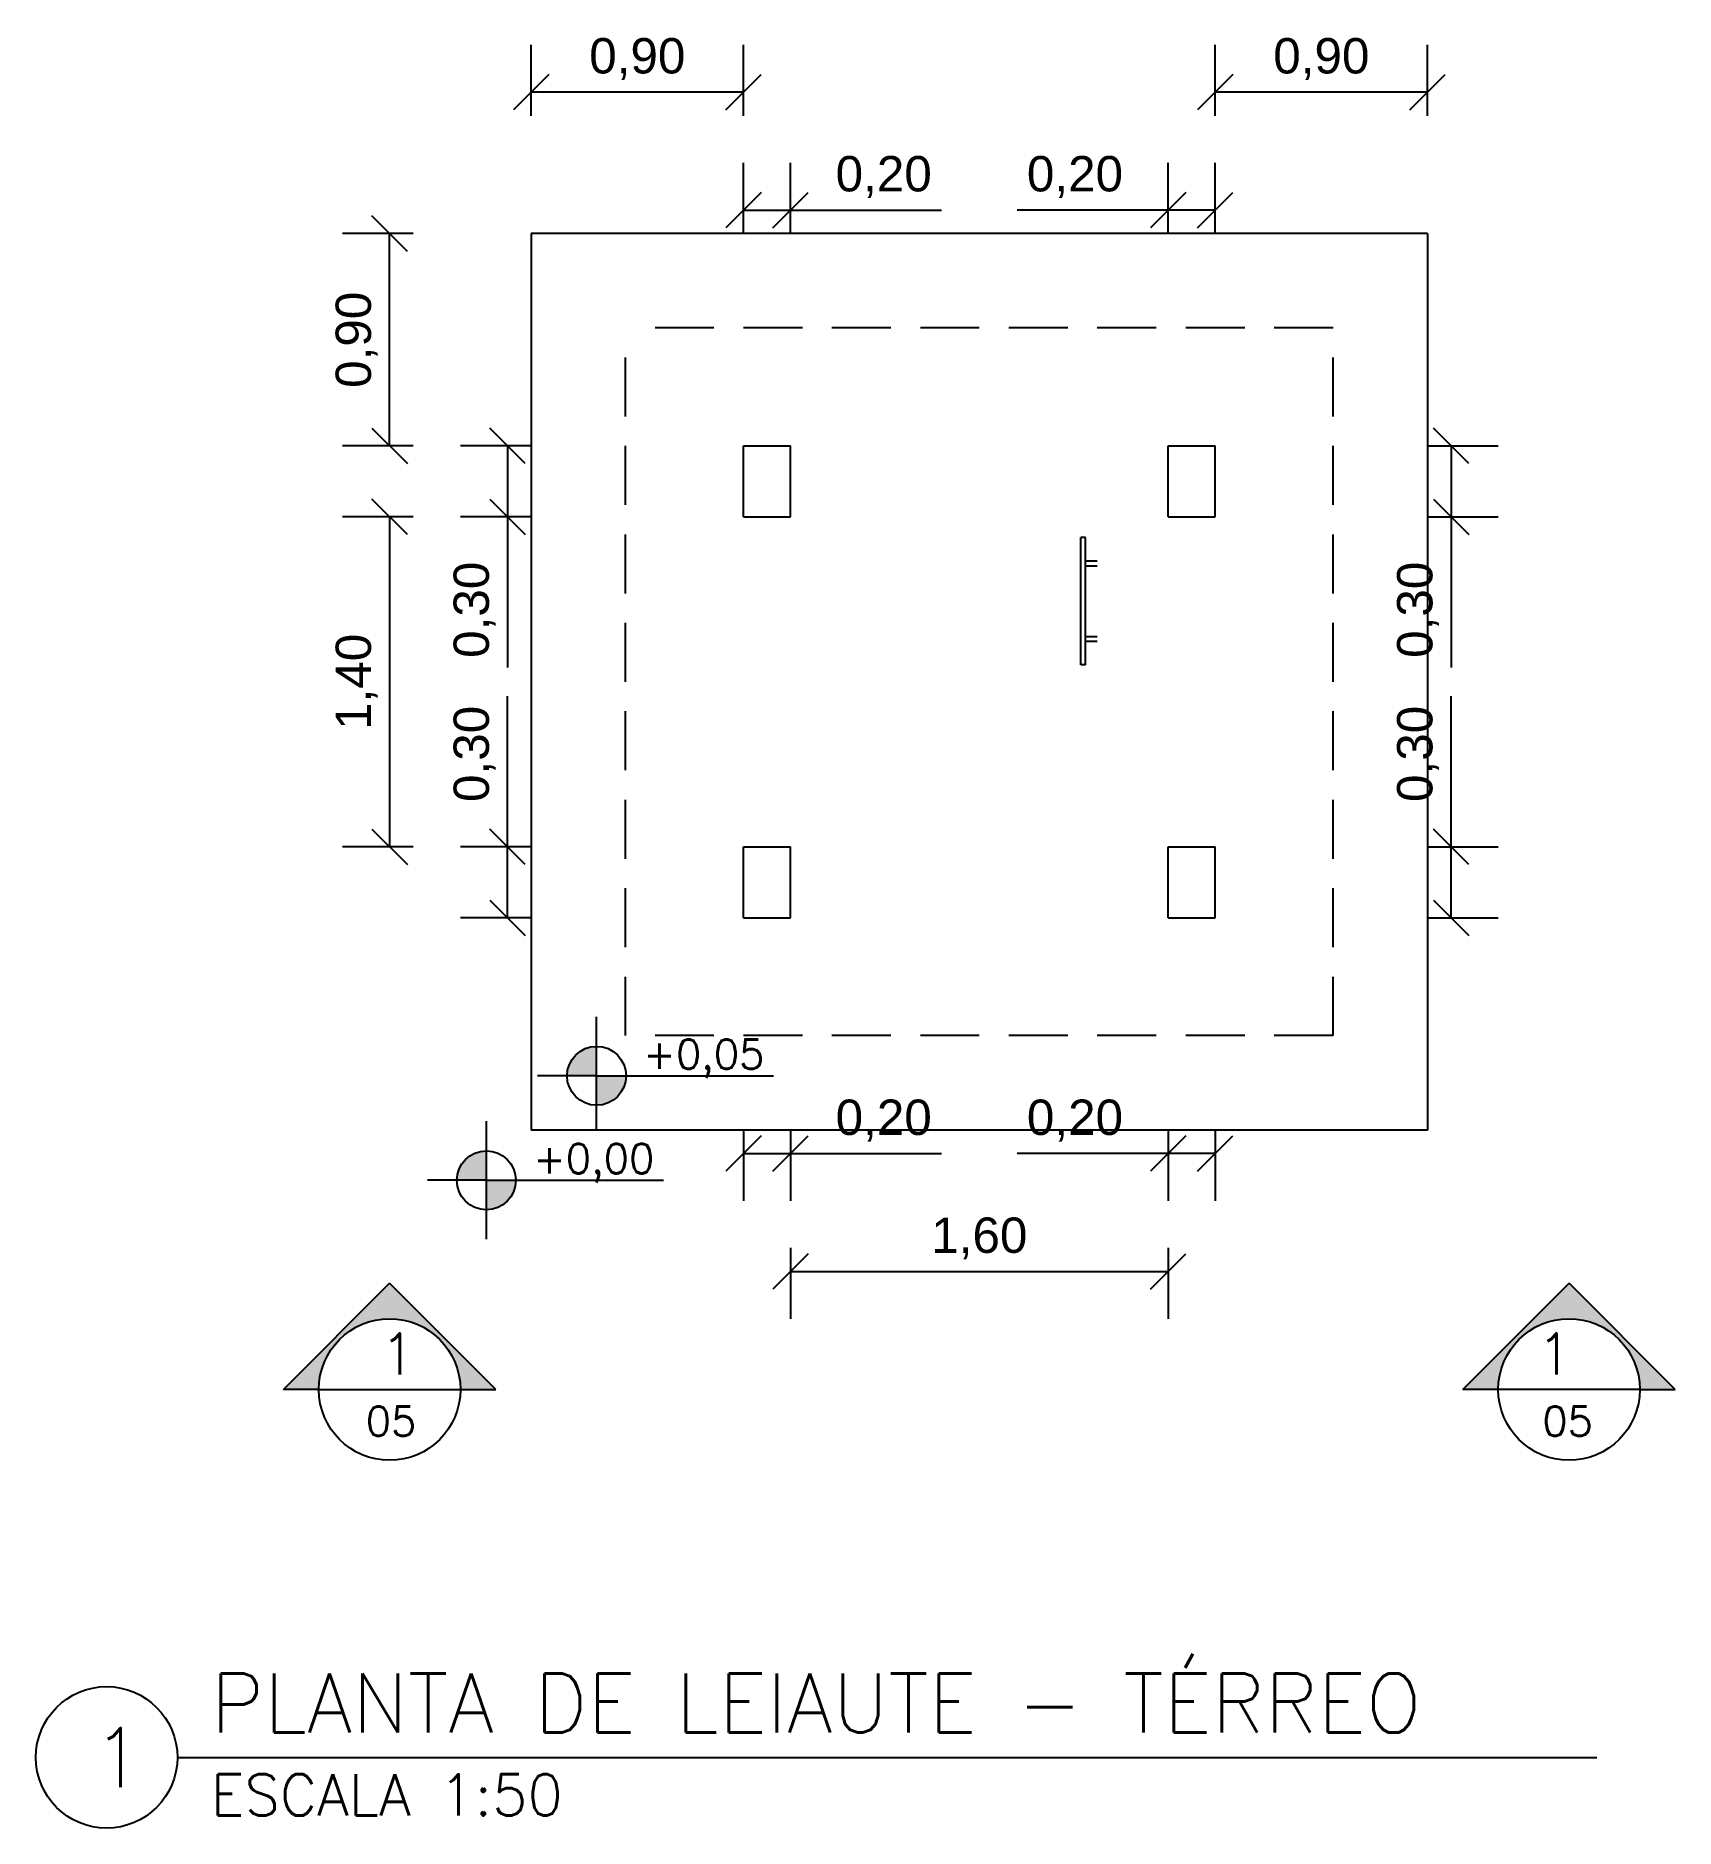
# Model space of a CAD drawing. Extents: x 0 to 7472, y -3979 to 0.
# Drawn here: x 7314.87 to 7321.82, y -3902.07 to -3894.47 of the extents above; entities that cross this region are included whole.
import ezdxf

# ---------------------------------------------------------------- set-up
doc = ezdxf.new("R2010")
doc.units = 0
doc.linetypes.add('CACHE', pattern=[0.375, 0.25, -0.125])
doc.linetypes.add('CONTINU', pattern=[0])
doc.layers.get('0').update_dxf_attribs({"linetype": 'CONTINUOUS'})
doc.layers.get('Defpoints').update_dxf_attribs({"linetype": 'CONTINUOUS'})
for name, color, linetype in [('Arquitetônico - Cotas', 1, 'CONTINUOUS'), ('Arquitetônico - Projeção Telhado', 253, 'CACHE'), ('Símbolos - Indicação Fachada Elevação Vista', 7, 'CONTINUOUS')]:
    doc.layers.add(name, color=color, linetype=linetype)
for name, color, linetype, lineweight in [('Arquitetônico - Desnível', 8, 'CONTINUOUS', 20), ('Arquitetônico - Esquadrias', 1, 'CONTINUOUS', 9), ('Arquitetônico - Mobiliário', 253, 'CONTINU', 5), ('Estrutural - Pilares', 6, 'CONTINUOUS', 30)]:
    doc.layers.add(name, color=color, linetype=linetype, lineweight=lineweight)
doc.styles.add('ROMANS', font='romans.shx', dxfattribs={"height": 0.3})
doc.styles.get("Standard").update_dxf_attribs({"font": 'arial.ttf', "height": 0.15})
doc.dimstyles.get("Standard").update_dxf_attribs({"dimtxt": 0.1, "dimasz": 0.15, "dimexe": 0.2, "dimexo": 0.2, "dimgap": 0.05, "dimtad": 1, "dimzin": 0, "dimtxsty": 'STANDARD', "dimblk": 'OBLIQUE', "dimcen": 0.5, "dimclrd": 256, "dimclre": 256, "dimclrt": 256, "dimadec": 0, "dimazin": 0, "dimtfac": 1, "dimtmove": 0, "dimatfit": 3, "dimfxl": 1, "dimtolj": 1, "dimtzin": 0, "dimlwd": -1, "dimarcsym": 0})

msp = doc.modelspace()

# ---------------------------------------------------------------- texts
at = {"lineweight": -2, "style": 'ROMANS'}
for s, width, heights, insert, char_height, attachment_point in [('1', 1.2, [-0.175], (7316.3251, -3899.972), 0.175, 1), ('1', 1.2, [-0.175], (7321.3794, -3899.972), 0.175, 3), ('05', 1.2, [-0.125], (7316.264, -3900.2819), 0.125, 1), ('05', 1.2, [-0.125], (7321.4662, -3900.2819), 0.125, 3), ('PLANTA DE LEIAUTE - TÉRREO ', 7.570337, [-0.2976], (7315.6072, -3901.4141), 0.25, 1), ('1', 0.393822, [-0.25], (7315.1065, -3901.6454), 0.25, 1)]:
    msp.add_mtext_dynamic_manual_height_columns(s, width=width, gutter_width=750, heights=heights, dxfattribs=dict(at, insert=insert, char_height=char_height, attachment_point=attachment_point))
at = {"lineweight": -2, "insert": (7315.6072, -3902.0165), "char_height": 0.175, "width": 765.140673, "attachment_point": 7, "style": 'ROMANS'}
msp.add_mtext('ESCALA 1:50\\P', dxfattribs=at)
at = {"layer": 'Símbolos - Indicação Fachada Elevação Vista', "lineweight": -2, "char_height": 0.125, "attachment_point": 1, "style": 'ROMANS'}
for s, insert in [('+0,05', (7317.4396, -3898.726)), ('+0,00', (7316.9728, -3899.1689))]:
    msp.add_mtext_dynamic_manual_height_columns(s, width=1.327888, gutter_width=750, heights=[-0.1488], dxfattribs=dict(at, insert=insert))

# ---------------------------------------------------------------- blocks, each defined once
blk = doc.blocks.new('_Oblique')
at = {"layer": 'Arquitetônico - Esquadrias', "color": 0, "lineweight": -2}
blk.add_line((-0.5, -0.5), (0.5, 0.5), dxfattribs=at)
blk = doc.blocks.new('*D164')
at = {"layer": 'Arquitetônico - Cotas', "lineweight": -2, "transparency": 16777216}
for p, q in [((7317.8651, -3895.31), (7317.8651, -3895.01)), ((7318.0651, -3895.31), (7318.0651, -3895.01))]:
    blk.add_line(p, q, dxfattribs=at)
at = {"layer": 'Arquitetônico - Cotas', "transparency": 16777216}
for p, q in [((7317.8651, -3895.21), (7318.0651, -3895.21)), ((7318.0651, -3895.21), (7318.7042, -3895.21))]:
    blk.add_line(p, q, dxfattribs=at)
at = {"layer": 'Defpoints', "color": 0, "lineweight": -2, "transparency": 16777216}
for p in [(7318.0651, -3895.21), (7317.8651, -3895.71), (7318.0651, -3895.71)]:
    blk.add_point(p, dxfattribs=at)
at = {"layer": 'Arquitetônico - Cotas', "transparency": 16777216, "xscale": 0.15, "yscale": 0.15, "zscale": 0.15, "rotation": 180}
blk.add_blockref('_Oblique', (7317.8651, -3895.21), dxfattribs=at)
at = {"layer": 'Arquitetônico - Cotas', "transparency": 16777216, "xscale": 0.15, "yscale": 0.15, "zscale": 0.15}
blk.add_blockref('_Oblique', (7318.0651, -3895.21), dxfattribs=at)
at = {"layer": 'Arquitetônico - Cotas', "lineweight": -2, "transparency": 16777216, "insert": (7318.4597, -3895.0699), "char_height": 0.15, "attachment_point": 5}
blk.add_mtext('\\A1;0,20', dxfattribs=at)
blk = doc.blocks.new('*D165')
at = {"layer": 'Arquitetônico - Cotas', "lineweight": -2, "transparency": 16777216}
for p, q in [((7319.6651, -3895.31), (7319.6651, -3895.01)), ((7319.8651, -3895.31), (7319.8651, -3895.01))]:
    blk.add_line(p, q, dxfattribs=at)
at = {"layer": 'Arquitetônico - Cotas', "transparency": 16777216}
for p, q in [((7319.6651, -3895.21), (7319.026, -3895.21)), ((7319.8651, -3895.21), (7319.6651, -3895.21))]:
    blk.add_line(p, q, dxfattribs=at)
at = {"layer": 'Defpoints', "color": 0, "lineweight": -2, "transparency": 16777216}
for p in [(7319.8651, -3895.21), (7319.6651, -3895.71), (7319.8651, -3895.71)]:
    blk.add_point(p, dxfattribs=at)
at = {"layer": 'Arquitetônico - Cotas', "transparency": 16777216, "xscale": 0.15, "yscale": 0.15, "zscale": 0.15, "rotation": 180}
blk.add_blockref('_Oblique', (7319.6651, -3895.21), dxfattribs=at)
at = {"layer": 'Arquitetônico - Cotas', "transparency": 16777216, "xscale": 0.15, "yscale": 0.15, "zscale": 0.15}
blk.add_blockref('_Oblique', (7319.8651, -3895.21), dxfattribs=at)
at = {"layer": 'Arquitetônico - Cotas', "lineweight": -2, "transparency": 16777216, "insert": (7319.2705, -3895.0699), "char_height": 0.15, "attachment_point": 5}
blk.add_mtext('\\A1;0,20', dxfattribs=at)
blk = doc.blocks.new('*D166')
at = {"layer": 'Arquitetônico - Cotas', "lineweight": -2, "transparency": 16777216}
for p, q in [((7317.8651, -3899.11), (7317.8651, -3899.41)), ((7318.0651, -3899.11), (7318.0651, -3899.41))]:
    blk.add_line(p, q, dxfattribs=at)
at = {"layer": 'Arquitetônico - Cotas', "transparency": 16777216}
for p, q in [((7317.8651, -3899.21), (7318.0651, -3899.21)), ((7318.0651, -3899.21), (7318.7042, -3899.21))]:
    blk.add_line(p, q, dxfattribs=at)
at = {"layer": 'Defpoints', "color": 0, "lineweight": -2, "transparency": 16777216}
for p in [(7317.8651, -3898.71), (7318.0651, -3898.71), (7318.0651, -3899.21)]:
    blk.add_point(p, dxfattribs=at)
at = {"layer": 'Arquitetônico - Cotas', "transparency": 16777216, "xscale": 0.15, "yscale": 0.15, "zscale": 0.15, "rotation": 180}
blk.add_blockref('_Oblique', (7317.8651, -3899.21), dxfattribs=at)
at = {"layer": 'Arquitetônico - Cotas', "transparency": 16777216, "xscale": 0.15, "yscale": 0.15, "zscale": 0.15}
blk.add_blockref('_Oblique', (7318.0651, -3899.21), dxfattribs=at)
at = {"layer": 'Arquitetônico - Cotas', "lineweight": -2, "transparency": 16777216, "insert": (7318.4597, -3899.0699), "char_height": 0.15, "attachment_point": 5}
blk.add_mtext('\\A1;0,20', dxfattribs=at)
blk = doc.blocks.new('*D167')
at = {"layer": 'Arquitetônico - Cotas', "lineweight": -2, "transparency": 16777216}
for p, q in [((7319.6651, -3899.11), (7319.6651, -3899.41)), ((7319.8651, -3899.11), (7319.8651, -3899.41))]:
    blk.add_line(p, q, dxfattribs=at)
at = {"layer": 'Arquitetônico - Cotas', "transparency": 16777216}
for p, q in [((7319.6651, -3899.21), (7319.026, -3899.21)), ((7319.8651, -3899.21), (7319.6651, -3899.21))]:
    blk.add_line(p, q, dxfattribs=at)
at = {"layer": 'Defpoints', "color": 0, "lineweight": -2, "transparency": 16777216}
for p in [(7319.6651, -3898.71), (7319.8651, -3898.71), (7319.8651, -3899.21)]:
    blk.add_point(p, dxfattribs=at)
at = {"layer": 'Arquitetônico - Cotas', "transparency": 16777216, "xscale": 0.15, "yscale": 0.15, "zscale": 0.15, "rotation": 180}
blk.add_blockref('_Oblique', (7319.6651, -3899.21), dxfattribs=at)
at = {"layer": 'Arquitetônico - Cotas', "transparency": 16777216, "xscale": 0.15, "yscale": 0.15, "zscale": 0.15}
blk.add_blockref('_Oblique', (7319.8651, -3899.21), dxfattribs=at)
at = {"layer": 'Arquitetônico - Cotas', "lineweight": -2, "transparency": 16777216, "insert": (7319.2705, -3899.0699), "char_height": 0.15, "attachment_point": 5}
blk.add_mtext('\\A1;0,20', dxfattribs=at)
blk = doc.blocks.new('*D168')
at = {"layer": 'Arquitetônico - Cotas', "lineweight": -2, "transparency": 16777216}
for p, q in [((7316.9651, -3896.21), (7316.6651, -3896.21)), ((7316.9651, -3896.51), (7316.6651, -3896.51))]:
    blk.add_line(p, q, dxfattribs=at)
at = {"layer": 'Arquitetônico - Cotas', "transparency": 16777216}
for p, q in [((7316.8651, -3896.21), (7316.8651, -3896.51)), ((7316.8651, -3896.51), (7316.8651, -3897.1492))]:
    blk.add_line(p, q, dxfattribs=at)
at = {"layer": 'Defpoints', "color": 0, "lineweight": -2, "transparency": 16777216}
for p in [(7316.8651, -3896.21), (7317.3651, -3896.21), (7317.3651, -3896.51)]:
    blk.add_point(p, dxfattribs=at)
at = {"layer": 'Arquitetônico - Cotas', "transparency": 16777216, "xscale": 0.15, "yscale": 0.15, "zscale": 0.15}
for p, rotation in [((7316.8651, -3896.21), 90), ((7316.8651, -3896.51), 270)]:
    blk.add_blockref('_Oblique', p, dxfattribs=dict(at, rotation=rotation))
at = {"layer": 'Arquitetônico - Cotas', "lineweight": -2, "transparency": 16777216, "insert": (7316.725, -3896.9046), "char_height": 0.15, "attachment_point": 5, "rotation": 90}
blk.add_mtext('\\A1;0,30', dxfattribs=at)
blk = doc.blocks.new('*D169')
at = {"layer": 'Arquitetônico - Cotas', "transparency": 16777216}
for p, q in [((7316.8651, -3897.91), (7316.8651, -3897.2709)), ((7316.8651, -3898.21), (7316.8651, -3897.91))]:
    blk.add_line(p, q, dxfattribs=at)
at = {"layer": 'Arquitetônico - Cotas', "lineweight": -2, "transparency": 16777216}
for p, q in [((7316.9651, -3897.91), (7316.6651, -3897.91)), ((7316.9651, -3898.21), (7316.6651, -3898.21))]:
    blk.add_line(p, q, dxfattribs=at)
at = {"layer": 'Defpoints', "color": 0, "lineweight": -2, "transparency": 16777216}
for p in [(7317.3651, -3897.91), (7316.8651, -3898.21), (7317.3651, -3898.21)]:
    blk.add_point(p, dxfattribs=at)
at = {"layer": 'Arquitetônico - Cotas', "transparency": 16777216, "xscale": 0.15, "yscale": 0.15, "zscale": 0.15}
for p, rotation in [((7316.8651, -3897.91), 90), ((7316.8651, -3898.21), 270)]:
    blk.add_blockref('_Oblique', p, dxfattribs=dict(at, rotation=rotation))
at = {"layer": 'Arquitetônico - Cotas', "lineweight": -2, "transparency": 16777216, "insert": (7316.725, -3897.5155), "char_height": 0.15, "attachment_point": 5, "rotation": 90}
blk.add_mtext('\\A1;0,30', dxfattribs=at)
blk = doc.blocks.new('*D170')
at = {"layer": 'Arquitetônico - Cotas', "lineweight": -2, "transparency": 16777216}
for p, q in [((7320.7651, -3896.21), (7321.0651, -3896.21)), ((7320.7651, -3896.51), (7321.0651, -3896.51))]:
    blk.add_line(p, q, dxfattribs=at)
at = {"layer": 'Arquitetônico - Cotas', "transparency": 16777216}
for p, q in [((7320.8651, -3896.21), (7320.8651, -3896.51)), ((7320.8651, -3896.51), (7320.8651, -3897.1492))]:
    blk.add_line(p, q, dxfattribs=at)
at = {"layer": 'Defpoints', "color": 0, "lineweight": -2, "transparency": 16777216}
for p in [(7320.3651, -3896.21), (7320.8651, -3896.21), (7320.3651, -3896.51)]:
    blk.add_point(p, dxfattribs=at)
at = {"layer": 'Arquitetônico - Cotas', "transparency": 16777216, "xscale": 0.15, "yscale": 0.15, "zscale": 0.15}
for p, rotation in [((7320.8651, -3896.21), 90), ((7320.8651, -3896.51), 270)]:
    blk.add_blockref('_Oblique', p, dxfattribs=dict(at, rotation=rotation))
at = {"layer": 'Arquitetônico - Cotas', "lineweight": -2, "transparency": 16777216, "insert": (7320.725, -3896.9046), "char_height": 0.15, "attachment_point": 5, "rotation": 90}
blk.add_mtext('\\A1;0,30', dxfattribs=at)
blk = doc.blocks.new('*D171')
at = {"layer": 'Arquitetônico - Cotas', "transparency": 16777216}
for p, q in [((7320.8651, -3897.91), (7320.8651, -3897.2709)), ((7320.8651, -3898.21), (7320.8651, -3897.91))]:
    blk.add_line(p, q, dxfattribs=at)
at = {"layer": 'Arquitetônico - Cotas', "lineweight": -2, "transparency": 16777216}
for p, q in [((7320.7651, -3897.91), (7321.0651, -3897.91)), ((7320.7651, -3898.21), (7321.0651, -3898.21))]:
    blk.add_line(p, q, dxfattribs=at)
at = {"layer": 'Defpoints', "color": 0, "lineweight": -2, "transparency": 16777216}
for p in [(7320.3651, -3897.91), (7320.3651, -3898.21), (7320.8651, -3898.21)]:
    blk.add_point(p, dxfattribs=at)
at = {"layer": 'Arquitetônico - Cotas', "transparency": 16777216, "xscale": 0.15, "yscale": 0.15, "zscale": 0.15}
for p, rotation in [((7320.8651, -3897.91), 90), ((7320.8651, -3898.21), 270)]:
    blk.add_blockref('_Oblique', p, dxfattribs=dict(at, rotation=rotation))
at = {"layer": 'Arquitetônico - Cotas', "lineweight": -2, "transparency": 16777216, "insert": (7320.725, -3897.5155), "char_height": 0.15, "attachment_point": 5, "rotation": 90}
blk.add_mtext('\\A1;0,30', dxfattribs=at)
blk = doc.blocks.new('*D172')
at = {"layer": 'Arquitetônico - Cotas', "lineweight": -2, "transparency": 16777216}
for p, q in [((7318.0651, -3899.61), (7318.0651, -3899.91)), ((7319.6651, -3899.61), (7319.6651, -3899.91))]:
    blk.add_line(p, q, dxfattribs=at)
at = {"layer": 'Arquitetônico - Cotas', "transparency": 16777216}
blk.add_line((7318.0651, -3899.71), (7319.6651, -3899.71), dxfattribs=at)
at = {"layer": 'Defpoints', "color": 0, "lineweight": -2, "transparency": 16777216}
for p in [(7318.0651, -3898.21), (7319.6651, -3898.21), (7319.6651, -3899.71)]:
    blk.add_point(p, dxfattribs=at)
at = {"layer": 'Arquitetônico - Cotas', "transparency": 16777216, "xscale": 0.15, "yscale": 0.15, "zscale": 0.15, "rotation": 180}
blk.add_blockref('_Oblique', (7318.0651, -3899.71), dxfattribs=at)
at = {"layer": 'Arquitetônico - Cotas', "transparency": 16777216, "xscale": 0.15, "yscale": 0.15, "zscale": 0.15}
blk.add_blockref('_Oblique', (7319.6651, -3899.71), dxfattribs=at)
at = {"layer": 'Arquitetônico - Cotas', "lineweight": -2, "transparency": 16777216, "insert": (7318.8651, -3899.5699), "char_height": 0.15, "attachment_point": 5}
blk.add_mtext('\\A1;1,60', dxfattribs=at)
blk = doc.blocks.new('*D173')
at = {"layer": 'Arquitetônico - Cotas', "lineweight": -2, "transparency": 16777216}
for p, q in [((7316.4651, -3896.51), (7316.1651, -3896.51)), ((7316.4651, -3897.91), (7316.1651, -3897.91))]:
    blk.add_line(p, q, dxfattribs=at)
at = {"layer": 'Arquitetônico - Cotas', "transparency": 16777216}
blk.add_line((7316.3651, -3896.51), (7316.3651, -3897.91), dxfattribs=at)
at = {"layer": 'Defpoints', "color": 0, "lineweight": -2, "transparency": 16777216}
for p in [(7317.8651, -3896.51), (7316.3651, -3897.91), (7317.8651, -3897.91)]:
    blk.add_point(p, dxfattribs=at)
at = {"layer": 'Arquitetônico - Cotas', "transparency": 16777216, "xscale": 0.15, "yscale": 0.15, "zscale": 0.15}
for p, rotation in [((7316.3651, -3896.51), 90), ((7316.3651, -3897.91), 270)]:
    blk.add_blockref('_Oblique', p, dxfattribs=dict(at, rotation=rotation))
at = {"layer": 'Arquitetônico - Cotas', "lineweight": -2, "transparency": 16777216, "insert": (7316.225, -3897.21), "char_height": 0.15, "attachment_point": 5, "rotation": 90}
blk.add_mtext('\\A1;1,40', dxfattribs=at)
blk = doc.blocks.new('*D277')
at = {"layer": 'Arquitetônico - Cotas', "lineweight": -2, "transparency": 16777216}
for p, q in [((7316.4651, -3895.31), (7316.1651, -3895.31)), ((7316.4651, -3896.21), (7316.1651, -3896.21))]:
    blk.add_line(p, q, dxfattribs=at)
at = {"layer": 'Arquitetônico - Cotas', "transparency": 16777216}
blk.add_line((7316.3651, -3896.21), (7316.3651, -3895.31), dxfattribs=at)
at = {"layer": 'Defpoints', "color": 0, "lineweight": -2, "transparency": 16777216}
for p in [(7316.3651, -3895.31), (7317.8651, -3895.31), (7317.8651, -3896.21)]:
    blk.add_point(p, dxfattribs=at)
at = {"layer": 'Arquitetônico - Cotas', "transparency": 16777216, "xscale": 0.15, "yscale": 0.15, "zscale": 0.15}
for p, rotation in [((7316.3651, -3895.31), 90), ((7316.3651, -3896.21), 270)]:
    blk.add_blockref('_Oblique', p, dxfattribs=dict(at, rotation=rotation))
at = {"layer": 'Arquitetônico - Cotas', "lineweight": -2, "transparency": 16777216, "insert": (7316.225, -3895.76), "char_height": 0.15, "attachment_point": 5, "rotation": 90}
blk.add_mtext('\\A1;0,90', dxfattribs=at)
blk = doc.blocks.new('*D278')
at = {"layer": 'Arquitetônico - Cotas', "lineweight": -2, "transparency": 16777216}
for p, q in [((7316.9651, -3894.81), (7316.9651, -3894.51)), ((7317.8651, -3894.81), (7317.8651, -3894.51))]:
    blk.add_line(p, q, dxfattribs=at)
at = {"layer": 'Arquitetônico - Cotas', "transparency": 16777216}
blk.add_line((7317.8651, -3894.71), (7316.9651, -3894.71), dxfattribs=at)
at = {"layer": 'Defpoints', "color": 0, "lineweight": -2, "transparency": 16777216}
for p in [(7316.9651, -3894.71), (7316.9651, -3896.21), (7317.8651, -3896.21)]:
    blk.add_point(p, dxfattribs=at)
at = {"layer": 'Arquitetônico - Cotas', "transparency": 16777216, "xscale": 0.15, "yscale": 0.15, "zscale": 0.15, "rotation": 180}
blk.add_blockref('_Oblique', (7316.9651, -3894.71), dxfattribs=at)
at = {"layer": 'Arquitetônico - Cotas', "transparency": 16777216, "xscale": 0.15, "yscale": 0.15, "zscale": 0.15}
blk.add_blockref('_Oblique', (7317.8651, -3894.71), dxfattribs=at)
at = {"layer": 'Arquitetônico - Cotas', "lineweight": -2, "transparency": 16777216, "insert": (7317.4151, -3894.5699), "char_height": 0.15, "attachment_point": 5}
blk.add_mtext('\\A1;0,90', dxfattribs=at)
blk = doc.blocks.new('*D279')
at = {"layer": 'Arquitetônico - Cotas', "lineweight": -2, "transparency": 16777216}
for p, q in [((7319.8651, -3894.81), (7319.8651, -3894.51)), ((7320.7651, -3894.81), (7320.7651, -3894.51))]:
    blk.add_line(p, q, dxfattribs=at)
at = {"layer": 'Arquitetônico - Cotas', "transparency": 16777216}
blk.add_line((7320.7651, -3894.71), (7319.8651, -3894.71), dxfattribs=at)
at = {"layer": 'Defpoints', "color": 0, "lineweight": -2, "transparency": 16777216}
for p in [(7319.8651, -3894.71), (7319.8651, -3896.21), (7320.7651, -3896.21)]:
    blk.add_point(p, dxfattribs=at)
at = {"layer": 'Arquitetônico - Cotas', "transparency": 16777216, "xscale": 0.15, "yscale": 0.15, "zscale": 0.15, "rotation": 180}
blk.add_blockref('_Oblique', (7319.8651, -3894.71), dxfattribs=at)
at = {"layer": 'Arquitetônico - Cotas', "transparency": 16777216, "xscale": 0.15, "yscale": 0.15, "zscale": 0.15}
blk.add_blockref('_Oblique', (7320.7651, -3894.71), dxfattribs=at)
at = {"layer": 'Arquitetônico - Cotas', "lineweight": -2, "transparency": 16777216, "insert": (7320.3151, -3894.5699), "char_height": 0.15, "attachment_point": 5}
blk.add_mtext('\\A1;0,90', dxfattribs=at)

# ---------------------------------------------------------------- dimensions: what is measured, and where the dimension line sits
at = {"layer": 'Arquitetônico - Cotas', "lineweight": -2}
for base, p1, p2, picture, middle in [((7316.9651, -3894.71), (7317.8651, -3896.21), (7316.9651, -3896.21), '*D278', (7317.4151, -3894.5699)), ((7319.8651, -3894.71), (7320.7651, -3896.21), (7319.8651, -3896.21), '*D279', (7320.3151, -3894.5699)), ((7318.0651, -3895.21), (7317.8651, -3895.71), (7318.0651, -3895.71), '*D164', (7318.4597, -3895.0699)), ((7319.6651, -3899.71), (7318.0651, -3898.21), (7319.6651, -3898.21), '*D172', (7318.8651, -3899.5699)), ((7318.0651, -3899.21), (7317.8651, -3898.71), (7318.0651, -3898.71), '*D166', (7318.4597, -3899.0699))]:
    dim = msp.add_linear_dim(base=base, p1=p1, p2=p2, dimstyle='STANDARD', dxfattribs=at)
    dim.commit()
    dim.dimension.update_dxf_attribs({"geometry": picture, "text_midpoint": middle})
for base, p1, p2, picture, middle in [((7319.8651, -3895.21), (7319.6651, -3895.71), (7319.8651, -3895.71), '*D165', (7319.2705, -3895.21)), ((7319.8651, -3899.21), (7319.6651, -3898.71), (7319.8651, -3898.71), '*D167', (7319.2705, -3899.21))]:
    dim = msp.add_linear_dim(base=base, p1=p1, p2=p2, dimstyle='STANDARD', dxfattribs=at)
    dim.commit()
    dim.dimension.update_dxf_attribs({"geometry": picture, "text_midpoint": middle, "dimtype": 160})
for base, p1, p2, picture, middle in [((7316.3651, -3895.31), (7317.8651, -3896.21), (7317.8651, -3895.31), '*D277', (7316.225, -3895.76)), ((7316.3651, -3897.91), (7317.8651, -3896.51), (7317.8651, -3897.91), '*D173', (7316.225, -3897.21))]:
    dim = msp.add_linear_dim(base=base, p1=p1, p2=p2, angle=90, dimstyle='STANDARD', dxfattribs=at)
    dim.commit()
    dim.dimension.update_dxf_attribs({"geometry": picture, "text_midpoint": middle})
for base, p1, p2, picture, middle in [((7316.8651, -3896.21), (7317.3651, -3896.51), (7317.3651, -3896.21), '*D168', (7316.8651, -3896.9046)), ((7320.8651, -3896.21), (7320.3651, -3896.51), (7320.3651, -3896.21), '*D170', (7320.8651, -3896.9046)), ((7316.8651, -3898.21), (7317.3651, -3897.91), (7317.3651, -3898.21), '*D169', (7316.8651, -3897.5155)), ((7320.8651, -3898.21), (7320.3651, -3897.91), (7320.3651, -3898.21), '*D171', (7320.8651, -3897.5155))]:
    dim = msp.add_linear_dim(base=base, p1=p1, p2=p2, angle=90, dimstyle='STANDARD', dxfattribs=at)
    dim.commit()
    dim.dimension.update_dxf_attribs({"geometry": picture, "text_midpoint": middle, "dimtype": 160})

# ---------------------------------------------------------------- hatches: boundary and pattern name
at = {"lineweight": -2}
h = msp.add_hatch(color=256, dxfattribs=at)
h.dxf.hatch_style = 1
h.paths.add_polyline_path([(7316.3651, -3899.76), (7315.9151, -3900.21), (7316.0651, -3900.21, -1), (7316.6651, -3900.21), (7316.8151, -3900.21)])
h = msp.add_hatch(color=256, dxfattribs=at)
h.dxf.hatch_style = 1
h.paths.add_polyline_path([(7321.3651, -3899.76), (7321.8151, -3900.21), (7321.6651, -3900.21, 1), (7321.0651, -3900.21), (7320.9151, -3900.21)])
at = {"layer": 'Símbolos - Indicação Fachada Elevação Vista', "lineweight": -2}
h = msp.add_hatch(color=256, dxfattribs=at)
h.dxf.hatch_style = 1
h.paths.add_polyline_path([(7317.2422, -3898.8803), (7317.2422, -3898.7553, 0.414214), (7317.1172, -3898.8803)])
h = msp.add_hatch(color=256, dxfattribs=at)
h.dxf.hatch_style = 1
h.paths.add_polyline_path([(7317.2422, -3898.8803), (7317.2422, -3899.0053, 0.414214), (7317.3672, -3898.8803)])
h = msp.add_hatch(color=256, dxfattribs=at)
h.dxf.hatch_style = 1
h.paths.add_polyline_path([(7316.7754, -3899.3232), (7316.7754, -3899.1982, 0.414214), (7316.6504, -3899.3232)])
h = msp.add_hatch(color=256, dxfattribs=at)
h.dxf.hatch_style = 1
h.paths.add_polyline_path([(7316.7754, -3899.3232), (7316.7754, -3899.4482, 0.414214), (7316.9004, -3899.3232)])

# ---------------------------------------------------------------- linework, layer by layer
at = {"lineweight": -2}
for p, q in [((7315.9151, -3900.21), (7316.3651, -3899.76)), ((7316.8151, -3900.21), (7316.3651, -3899.76)), ((7320.9151, -3900.21), (7321.3651, -3899.76)), ((7321.8151, -3900.21), (7321.3651, -3899.76)), ((7316.0651, -3900.21), (7315.9151, -3900.21)), ((7316.0651, -3900.21), (7316.8151, -3900.21)), ((7321.6651, -3900.21), (7320.9151, -3900.21)), ((7321.6651, -3900.21), (7321.8151, -3900.21)), ((7315.4651, -3901.7697), (7321.4835, -3901.7697))]:
    msp.add_line(p, q, dxfattribs=at)
for centre in [(7316.3651, -3900.21), (7321.3651, -3900.21), (7315.1651, -3901.7697)]:
    msp.add_circle(centre, 0.3, dxfattribs=at)
at = {"layer": 'Arquitetônico - Desnível', "lineweight": -2}
for p, q in [((7316.9651, -3895.31), (7316.9651, -3899.11)), ((7320.7651, -3895.31), (7316.9651, -3895.31)), ((7320.7651, -3895.31), (7320.7651, -3899.11)), ((7320.7651, -3899.11), (7316.9651, -3899.11))]:
    msp.add_line(p, q, dxfattribs=at)
at = {"layer": 'Arquitetônico - Mobiliário', "lineweight": -2}
for p, q in [((7319.3152, -3896.5977), (7319.2952, -3896.5977)), ((7319.2952, -3897.1377), (7319.2952, -3896.5977)), ((7319.3152, -3897.1377), (7319.3152, -3896.5977)), ((7319.3152, -3896.6977), (7319.3652, -3896.6977)), ((7319.3152, -3896.7177), (7319.3652, -3896.7177)), ((7319.3152, -3897.0177), (7319.3652, -3897.0177)), ((7319.3152, -3897.0377), (7319.3652, -3897.0377)), ((7319.3152, -3897.1377), (7319.2952, -3897.1377))]:
    msp.add_line(p, q, dxfattribs=at)
at = {"layer": 'Arquitetônico - Projeção Telhado', "lineweight": -2}
for p, q in [((7320.3651, -3895.71), (7317.3651, -3895.71)), ((7317.3651, -3898.71), (7317.3651, -3895.71)), ((7320.3651, -3898.71), (7320.3651, -3895.71)), ((7320.3651, -3898.71), (7317.3651, -3898.71))]:
    msp.add_line(p, q, dxfattribs=at)
at = {"layer": 'Estrutural - Pilares', "lineweight": -2}
for p, q in [((7317.8651, -3896.51), (7317.8651, -3896.21)), ((7317.8651, -3896.21), (7318.0651, -3896.21)), ((7318.0651, -3896.51), (7318.0651, -3896.21)), ((7319.6651, -3896.51), (7319.6651, -3896.21)), ((7319.6651, -3896.21), (7319.8651, -3896.21)), ((7319.8651, -3896.51), (7319.8651, -3896.21)), ((7317.8651, -3896.51), (7318.0651, -3896.51)), ((7319.6651, -3896.51), (7319.8651, -3896.51)), ((7317.8651, -3898.21), (7317.8651, -3897.91)), ((7317.8651, -3897.91), (7318.0651, -3897.91)), ((7318.0651, -3898.21), (7318.0651, -3897.91)), ((7319.6651, -3898.21), (7319.6651, -3897.91)), ((7319.6651, -3897.91), (7319.8651, -3897.91)), ((7319.8651, -3898.21), (7319.8651, -3897.91)), ((7317.8651, -3898.21), (7318.0651, -3898.21)), ((7319.6651, -3898.21), (7319.8651, -3898.21))]:
    msp.add_line(p, q, dxfattribs=at)
at = {"layer": 'Símbolos - Indicação Fachada Elevação Vista', "lineweight": -2}
for p, q in [((7317.2422, -3898.8803), (7317.2422, -3898.6303)), ((7317.2422, -3898.8803), (7316.9922, -3898.8803)), ((7317.2422, -3899.11), (7317.2422, -3898.8803)), ((7317.2422, -3898.8803), (7317.3672, -3898.8803)), ((7317.3672, -3898.8803), (7317.9922, -3898.8803)), ((7316.7754, -3899.3232), (7316.7754, -3899.0732)), ((7316.7754, -3899.3232), (7316.5254, -3899.3232)), ((7316.7754, -3899.5732), (7316.7754, -3899.3232)), ((7316.7754, -3899.3232), (7316.9004, -3899.3232)), ((7316.9004, -3899.3232), (7317.5254, -3899.3232))]:
    msp.add_line(p, q, dxfattribs=at)
for centre in [(7317.2422, -3898.8803), (7316.7754, -3899.3232)]:
    msp.add_circle(centre, 0.125, dxfattribs=at)

msp.set_redraw_order([(e.dxf.handle, doc.entitydb.next_handle()) for e in msp.query("TEXT MTEXT ATTDEF DIMENSION ARC_DIMENSION")])  # texts and dimensions are drawn at this point

doc.saveas('drawing.dxf')
